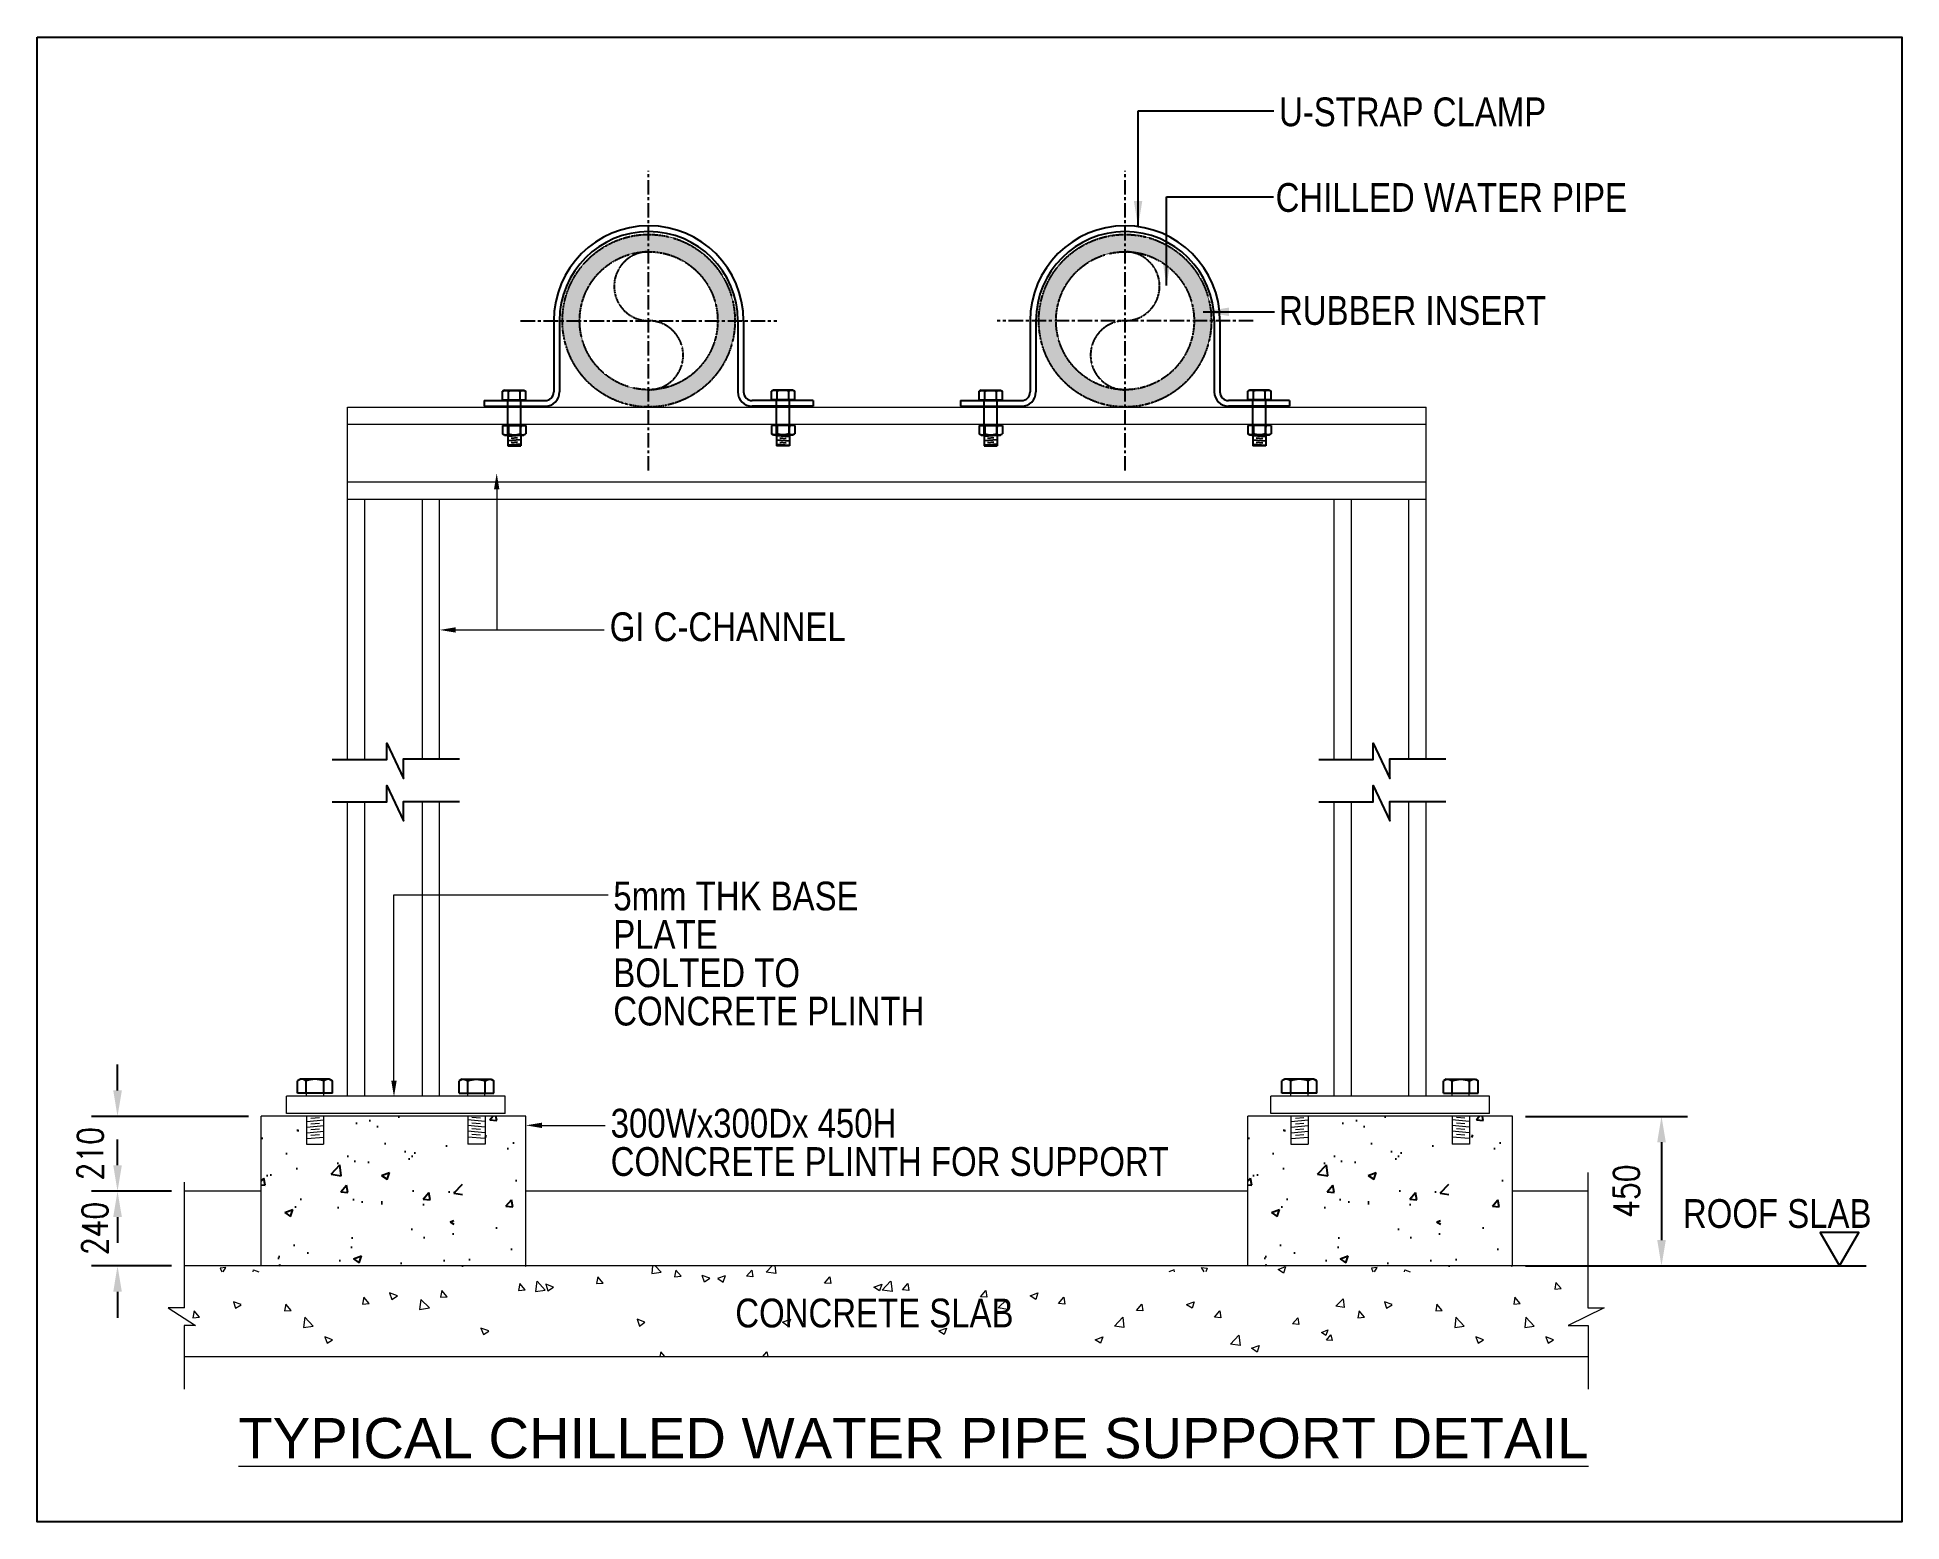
# Model space of a CAD drawing. Header units: millimetres. Extents: x -95178 to 274693, y -2232 to 263302.
# Drawn here: x -95178 to -78971, y 20644 to 33548 of the extents above; entities that cross this region are included whole.
import ezdxf

# ---------------------------------------------------------------- set-up
doc = ezdxf.new("R2010")
doc.units = ezdxf.units.MM
doc.linetypes.add('CENTER', pattern=[2, 1.25, -0.25, 0.25, -0.25])
doc.linetypes.add('HIDDEN', pattern=[0.375, 0.25, -0.125])
for name, color, linetype in [('76-10767-XM-MECH-DETAIL$0$PDF2_A-wall', 7, 'Continuous'), ('76-10767-XM-MECH-DETAIL$0$PDF_XR-STANDARD DETAILS$0$AC-CHWP', 7, 'Continuous'), ('76-10767-XM-MECH-DETAIL$0$PDF_XR-STANDARD DETAILS$0$AC-INSULATION', 7, 'Continuous'), ('76-10767-XM-MECH-DETAIL$0$PDF_XR-STANDARD DETAILS$0$ARCH', 7, 'Continuous'), ('76-10767-XM-MECH-DETAIL$0$TBK-AS-SHOP$0$25', 7, 'Continuous'), ('A_Arch', 8, 'Continuous')]:
    doc.layers.add(name, color=color, linetype=linetype)
doc.layers.add('76-10767-XM-MECH-DETAIL$0$PDF_XR-STANDARD DETAILS$0$A-RC', color=40, linetype='Continuous', true_color=0xffbf00)
doc.layers.add('76-10767-XM-MECH-DETAIL$0$TTB TXT', color=7, linetype='Continuous', lineweight=18)
doc.styles.add('76-10767-XM-MECH-DETAIL$0$GHD Standard Arial', font='ARIALN.TTF')
doc.styles.add('76-10767-XM-MECH-DETAIL$0$pamagat', font='arial.ttf', dxfattribs={"height": 5})
doc.styles.add('ROMANS', font='romans.shx', dxfattribs={"width": 0.8})
doc.dimstyles.new('scale-100', dxfattribs={"dimscale": 225, "dimtxt": 1, "dimasz": 1, "dimexe": 1, "dimexo": 0.5, "dimgap": 0.5, "dimtad": 1, "dimtoh": 1, "dimdec": 0, "dimzin": 0, "dimdsep": 46, "dimtxsty": 'ROMANS', "dimcen": 0, "dimclrd": 15, "dimclre": 15, "dimclrt": 7, "dimadec": 0, "dimazin": 0, "dimtfac": 1, "dimtdec": 0, "dimtofl": 0, "dimtmove": 0, "dimatfit": 3, "dimfxl": 1, "dimtolj": 1, "dimtzin": 0, "dimarcsym": 0})

msp = doc.modelspace()

# ---------------------------------------------------------------- texts
at = {"layer": '76-10767-XM-MECH-DETAIL$0$TBK-AS-SHOP$0$25', "color": 7, "char_height": 250, "line_spacing_factor": 0.8, "style": '76-10767-XM-MECH-DETAIL$0$GHD Standard Arial'}
for s, insert, width, attachment_point in [('U-STRAP CLAMP', (-84383.752, 33024.585), 2428.54771, 1), ('CHILLED WATER PIPE', (-84413.123, 32280.443), 3155.02719, 1), ('RUBBER INSERT', (-84383.752, 31298.001), 3155.02719, 1), ('GI C-CHANNEL', (-90202.342, 28548.868), 2763.01058, 1), ('5mm THK BASE PLATE\\PBOLTED TO CONCRETE PLINTH', (-90170.916, 24954.366), 2763.01058, 7), ('300Wx300Dx 450H\\PCONCRETE PLINTH FOR SUPPORT', (-90193.636, 24233.571), 5133.63594, 1)]:
    msp.add_mtext(s, dxfattribs=dict(at, insert=insert, width=width, attachment_point=attachment_point))
at = {"layer": '76-10767-XM-MECH-DETAIL$0$TBK-AS-SHOP$0$25', "color": 7, "char_height": 250, "width": 3193.36059, "attachment_point": 1, "style": '76-10767-XM-MECH-DETAIL$0$GHD Standard Arial'}
for s, insert in [('ROOF SLAB', (-80872.426, 23448.248, 0)), ('CONCRETE SLAB', (-89110.309, 22583.496, 0))]:
    msp.add_mtext(s, dxfattribs=dict(at, insert=insert))
at = {"layer": '76-10767-XM-MECH-DETAIL$0$TTB TXT', "color": 7, "insert": (-93430.178, 21545.753), "char_height": 350, "width": 14111.89733, "attachment_point": 1, "style": '76-10767-XM-MECH-DETAIL$0$pamagat'}
msp.add_mtext('{\\LTYPICAL CHILLED WATER PIPE SUPPORT DETAIL}', dxfattribs=at)

# ---------------------------------------------------------------- blocks, each defined once
blk = doc.blocks.new('NUT20')
for p, q in [((-165, 169), (-146, 202)), ((-165, 169), (-165, -169)), ((0, 202), (-146, 202)), ((0, 101), (-146, 101)), ((0, 202), (0, -202)), ((-165, -169), (-146, -202)), ((0, -101), (-146, -101)), ((0, -202), (-146, -202))]:
    blk.add_line(p, q)
for centre, radius, start, end in [((-80, 151), 82.5, 146.1889, 217.433), ((157, 0), 319, 161.4608, 198.5114), ((-80, -151), 82.5, 142.567, 213.8111)]:
    blk.add_arc(centre, radius, start, end)
blk = doc.blocks.new('NUT1')
for p, q in [((-110, 112), (-97, 135)), ((-110, 112), (-110, -112)), ((0, 135), (-97, 135)), ((0, 68), (-97, 68)), ((0, 135), (0, -135)), ((-110, -112), (-97, -135)), ((0, -68), (-97, -68)), ((0, -135), (-97, -135))]:
    blk.add_line(p, q)
for centre, radius, start, end in [((-53, 101), 55, 146.1889, 217.433), ((104, 0), 212, 161.4608, 198.5114), ((-53, -101), 55, 142.567, 213.8111)]:
    blk.add_arc(centre, radius, start, end)
blk = doc.blocks.new('*D329')
at = {"layer": '76-10767-XM-MECH-DETAIL$0$TBK-AS-SHOP$0$25', "color": 0, "lineweight": -2, "transparency": 16777216}
for p, q in [((-94481, 24393), (-94481, 24618)), ((-93343, 24168), (-94706, 24168)), ((-94012, 23518), (-94706, 23518)), ((-94481, 23293), (-94481, 23068))]:
    blk.add_line(p, q, dxfattribs=at)
at = {"layer": '76-10767-XM-MECH-DETAIL$0$TBK-AS-SHOP$0$25', "color": 0, "transparency": 16777216}
for points in [[(-94518, 24393), (-94443, 24393), (-94481, 24168)], [(-94518, 23293), (-94443, 23293), (-94481, 23518)]]:
    blk.add_solid(points, dxfattribs=at)
at = {"layer": 'Defpoints', "color": 0, "transparency": 16777216}
for p in [(-94481, 24168), (-93231, 24168), (-93899, 23518)]:
    blk.add_point(p, dxfattribs=at)
at = {"layer": '76-10767-XM-MECH-DETAIL$0$TBK-AS-SHOP$0$25', "color": 7, "transparency": 16777216, "insert": (-94717, 23843), "char_height": 225, "attachment_point": 5, "rotation": 90, "style": 'ROMANS'}
blk.add_mtext('\\A1;210', dxfattribs=at)
blk = doc.blocks.new('*D330')
at = {"layer": '76-10767-XM-MECH-DETAIL$0$TBK-AS-SHOP$0$25', "color": 0, "lineweight": -2, "transparency": 16777216}
for p, q in [((-94481, 23743), (-94481, 23968)), ((-94012, 23518), (-94706, 23518)), ((-94012, 22868), (-94706, 22868)), ((-94481, 22643), (-94481, 22418))]:
    blk.add_line(p, q, dxfattribs=at)
at = {"layer": '76-10767-XM-MECH-DETAIL$0$TBK-AS-SHOP$0$25', "color": 0, "transparency": 16777216}
for points in [[(-94518, 23743), (-94443, 23743), (-94481, 23518)], [(-94518, 22643), (-94443, 22643), (-94481, 22868)]]:
    blk.add_solid(points, dxfattribs=at)
at = {"layer": 'Defpoints', "color": 0, "transparency": 16777216}
for p in [(-93899, 23518), (-94481, 22868), (-93899, 22868)]:
    blk.add_point(p, dxfattribs=at)
at = {"layer": '76-10767-XM-MECH-DETAIL$0$TBK-AS-SHOP$0$25', "color": 7, "transparency": 16777216, "insert": (-94677, 23193), "char_height": 225, "attachment_point": 5, "rotation": 90, "style": 'ROMANS'}
blk.add_mtext('\\A1;240', dxfattribs=at)
blk = doc.blocks.new('*D331')
at = {"layer": '76-10767-XM-MECH-DETAIL$0$TBK-AS-SHOP$0$25', "color": 0, "lineweight": -2, "transparency": 16777216}
for p, q in [((-82242, 24168), (-80834, 24168)), ((-81059, 23943), (-81059, 23093)), ((-82242, 22868), (-80834, 22868))]:
    blk.add_line(p, q, dxfattribs=at)
at = {"layer": '76-10767-XM-MECH-DETAIL$0$TBK-AS-SHOP$0$25', "color": 0, "transparency": 16777216}
for points in [[(-81096, 23943), (-81021, 23943), (-81059, 24168)], [(-81096, 23093), (-81021, 23093), (-81059, 22868)]]:
    blk.add_solid(points, dxfattribs=at)
at = {"layer": 'Defpoints', "color": 0, "transparency": 16777216}
for p in [(-82355, 24168), (-82355, 22868), (-81059, 22868)]:
    blk.add_point(p, dxfattribs=at)
at = {"layer": '76-10767-XM-MECH-DETAIL$0$TBK-AS-SHOP$0$25', "color": 7, "transparency": 16777216, "insert": (-81364, 23518), "char_height": 225, "attachment_point": 5, "rotation": 90, "style": 'ROMANS'}
blk.add_mtext('\\A1;450', dxfattribs=at)

# ---------------------------------------------------------------- dimensions: what is measured, and where the dimension line sits
at = {"layer": '76-10767-XM-MECH-DETAIL$0$TBK-AS-SHOP$0$25', "color": 7}
for base, p1, p2, text, picture, middle in [((-94480.595, 24168.399), (-93899.406, 23518.399), (-93230.799, 24168.399), '210', '*D329', (-94716.569, 23843.399)), ((-81058.537, 22868.399), (-82354.745, 24168.399), (-82354.745, 22868.399), '450', '*D331', (-81364.052, 23518.399))]:
    dim = msp.add_linear_dim(base=base, p1=p1, p2=p2, angle=90, text=text, dimstyle='scale-100', override={"dimtad": 0, "dimclrd": 0, "dimclre": 0, "dimtmove": 2}, dxfattribs=at)
    dim.commit()
    dim.dimension.update_dxf_attribs({"geometry": picture, "text_midpoint": middle, "dimtype": 160})
at = {"layer": '76-10767-XM-MECH-DETAIL$0$TBK-AS-SHOP$0$25'}
dim = msp.add_linear_dim(base=(-94480.595, 22868.399), p1=(-93899.406, 23518.399), p2=(-93899.406, 22868.399), angle=90, text='240', dimstyle='scale-100', override={"dimtad": 0, "dimclrd": 0, "dimclre": 0, "dimtmove": 1}, dxfattribs=at)
dim.commit()
dim.dimension.update_dxf_attribs({"geometry": '*D330', "text_midpoint": (-94676.569, 23193.399), "dimtype": 160})

# ---------------------------------------------------------------- hatches: boundary and pattern name
h = msp.add_hatch()
h.set_pattern_fill('GOST_WOOD', color=8, scale=5)
h.set_pattern_definition([(90, (-135490, 3804.915), (30, -2e-15), [50, -10]), (90, (-135480, 3794.915), (30, -2e-15), [30, -7.5, 15, -7.5]), (90, (-135470, 3779.915), (30, -2e-15), [50, -10])])
edge = h.paths.add_edge_path()
edge.add_arc((-89863.531, 31083.82), 750, 0, 360)
edge = h.paths.add_edge_path(flags=17)
edge.add_arc((-89863.531, 31083.82), 600, 0, 360)
h = msp.add_hatch()
h.set_pattern_fill('GOST_WOOD', color=8, scale=5)
h.set_pattern_definition([(90, (-131348.482, 3804.915), (30, -2e-15), [50, -10]), (90, (-131338.482, 3794.915), (30, -2e-15), [30, -7.5, 15, -7.5]), (90, (-131328.482, 3779.915), (30, -2e-15), [50, -10])])
edge = h.paths.add_edge_path()
edge.add_arc((-85722.013, 31083.82), 750, 0, 360)
edge = h.paths.add_edge_path(flags=17)
edge.add_arc((-85722.013, 31083.82), 600, 0, 360)
at = {"layer": 'A_Arch'}
h = msp.add_hatch(dxfattribs=at)
h.set_pattern_fill('AR-CONC', color=256, scale=100, style=0)
h.set_pattern_definition([(50, (-128659.64, 8909.56), (717.26, -62.752), [75, -825]), (355, (-128659.64, 8909.6), (-138.751, 752.192), [60, -660]), (100.4514, (-128599.9, 8904.33), (578.509, 689.44), [63.74, -701.142]), (46.1842, (-128659.6, 9109.6), (1067.241, -165.519), [112.5, -1237.5]), (96.6356, (-128570.7, 9095.8), (934.663, 974.118), [95.61, -1051.713]), (351.1842, (-128659.6, 9109.6), (934.662, 974.12), [90, -990]), (21, (-128559.64, 9059.56), (596.907, -402.619), [75, -825]), (326, (-128559.64, 9059.6), (243.315, 725.15), [60, -660]), (71.4514, (-128509.9, 9026), (840.223, 322.53), [63.74, -701.142]), (37.5, (-128659.64, 8909.56), (12.1599, 332.8939), [0, -652, 0, -670, 0, -662.5]), (7.5, (-128659.64, 8909.56), (263.0695, 394.4117), [0, -382, 0, -637, 0, -252.5]), (327.5, (-128882.64, 8909.56), (533.8224, -22.5549), [0, -250, 0, -780, 0, -1035]), (317.5, (-128982.64, 8909.56), (583.186, 100.105), [0, -325, 0, -518, 0, -735])])
h.paths.add_polyline_path([(-91282.472, 23315.854), (-91207.472, 23315.854), (-91207.472, 23115.854), (-91557.472, 23115.854), (-91557.472, 23315.854), (-91482.472, 23315.854), (-91482.472, 24168.399), (-92682.472, 24168.399), (-92682.472, 23315.854), (-92607.472, 23315.854), (-92607.472, 23115.854), (-92957.472, 23115.854), (-92957.472, 23315.854), (-92882.472, 23315.854), (-92882.472, 24168.399), (-93030.799, 24168.399), (-93230.799, 24168.399), (-93230.799, 22868.399), (-90930.799, 22868.399), (-90930.799, 24168.399), (-91130.799, 24168.399), (-91282.472, 24168.399)])
h = msp.add_hatch(dxfattribs=at)
h.set_pattern_fill('AR-CONC', color=256, scale=100, style=0)
h.set_pattern_definition([(50, (-120083.6, 8909.56), (717.26, -62.752), [75, -825]), (355, (-120083.6, 8909.6), (-138.751, 752.192), [60, -660]), (100.4514, (-120023.8, 8904.33), (578.509, 689.44), [63.74, -701.142]), (46.1842, (-120083.6, 9109.6), (1067.241, -165.519), [112.5, -1237.5]), (96.6356, (-119994.6, 9095.8), (934.663, 974.118), [95.61, -1051.713]), (351.1842, (-120083.6, 9109.6), (934.662, 974.12), [90, -990]), (21, (-119983.6, 9059.56), (596.907, -402.619), [75, -825]), (326, (-119983.6, 9059.6), (243.315, 725.15), [60, -660]), (71.4514, (-119933.84, 9026), (840.223, 322.53), [63.74, -701.142]), (37.5, (-120083.58, 8909.56), (12.1599, 332.8939), [0, -652, 0, -670, 0, -662.5]), (7.5, (-120083.6, 8909.56), (263.0695, 394.4117), [0, -382, 0, -637, 0, -252.5]), (327.5, (-120306.58, 8909.56), (533.8224, -22.5549), [0, -250, 0, -780, 0, -1035]), (317.5, (-120406.6, 8909.56), (583.186, 100.105), [0, -325, 0, -518, 0, -735])])
h.paths.add_polyline_path([(-82706.419, 23315.854), (-82631.419, 23315.854), (-82631.419, 23115.854), (-82981.419, 23115.854), (-82981.419, 23315.854), (-82906.419, 23315.854), (-82906.419, 24168.399), (-84106.419, 24168.399), (-84106.419, 23315.854), (-84031.419, 23315.854), (-84031.419, 23115.854), (-84381.419, 23115.854), (-84381.419, 23315.854), (-84306.419, 23315.854), (-84306.419, 24168.399), (-84454.745, 24168.399), (-84654.745, 24168.399), (-84654.745, 22868.399), (-82354.745, 22868.399), (-82354.745, 24168.399), (-82554.745, 24168.399), (-82706.419, 24168.399)])

# ---------------------------------------------------------------- linework, layer by layer
at = {"color": 8, "linetype": 'CENTER', "ltscale": 100}
for p, q in [((-89863.531, 29781.631), (-89863.531, 32386.008)), ((-85722.013, 29781.631), (-85722.013, 32386.008)), ((-90976.541, 31083.82), (-88750.521, 31083.82)), ((-84609.002, 31083.82), (-86835.023, 31083.82))]:
    msp.add_line(p, q, dxfattribs=at)
for p, q in [((-90688.531, 31083.82), (-90688.531, 30465.205)), ((-90638.531, 31083.82), (-90638.531, 30465.205)), ((-89088.531, 31083.82), (-89088.531, 30465.205)), ((-89038.531, 31083.82), (-89038.531, 30465.205)), ((-86547.013, 31083.82), (-86547.013, 30465.205)), ((-86497.013, 31083.82), (-86497.013, 30465.205)), ((-84947.013, 31083.82), (-84947.013, 30465.205)), ((-84897.013, 31083.82), (-84897.013, 30465.205)), ((-91294.152, 30390.205), (-90763.531, 30390.205)), ((-91294.152, 30340.205), (-90763.531, 30340.205)), ((-91087.989, 30079.866), (-91087.989, 30397.675)), ((-90975.489, 30079.866), (-90975.489, 30397.675)), ((-88432.91, 30390.205), (-88963.531, 30390.205)), ((-88432.91, 30340.205), (-88963.531, 30340.205)), ((-88751.573, 30079.866), (-88751.573, 30397.675)), ((-88639.073, 30079.866), (-88639.073, 30397.675)), ((-87152.634, 30390.205), (-86622.013, 30390.205)), ((-87152.634, 30340.205), (-86622.013, 30340.205)), ((-86946.471, 30079.866), (-86946.471, 30397.675)), ((-86833.971, 30079.866), (-86833.971, 30397.675)), ((-84291.392, 30390.205), (-84822.013, 30390.205)), ((-84291.392, 30340.205), (-84822.013, 30340.205)), ((-84610.055, 30079.866), (-84610.055, 30397.675)), ((-84497.555, 30079.866), (-84497.555, 30397.675)), ((-91087.989, 30177.065), (-91087.989, 30158.315)), ((-90975.489, 30177.065), (-90975.489, 30158.315)), ((-88751.573, 30177.065), (-88751.573, 30158.315)), ((-88639.073, 30177.065), (-88639.073, 30158.315)), ((-86946.471, 30177.065), (-86946.471, 30158.315)), ((-86833.971, 30177.065), (-86833.971, 30158.315)), ((-84610.055, 30177.065), (-84610.055, 30158.315)), ((-84497.555, 30177.065), (-84497.555, 30158.315)), ((-91087.989, 30090.5), (-91087.989, 29997.777)), ((-90976.826, 30086.217), (-91087.777, 30076.51)), ((-90976.826, 30049.092), (-91087.777, 30039.385)), ((-90976.826, 30011.967), (-91087.777, 30002.26)), ((-91004.564, 30065.228), (-91060.039, 30060.374)), ((-91004.564, 30028.103), (-91060.039, 30023.249)), ((-90975.489, 30090.5), (-90975.489, 29997.777)), ((-88751.573, 30090.5), (-88751.573, 29997.777)), ((-88750.236, 30086.217), (-88639.285, 30076.51)), ((-88750.236, 30049.092), (-88639.285, 30039.385)), ((-88750.236, 30011.967), (-88639.285, 30002.26)), ((-88722.498, 30065.228), (-88667.023, 30060.374)), ((-88722.498, 30028.103), (-88667.023, 30023.249)), ((-88639.073, 30090.5), (-88639.073, 29997.777)), ((-86946.471, 30090.5), (-86946.471, 29997.777)), ((-86835.308, 30086.217), (-86946.259, 30076.51)), ((-86835.308, 30049.092), (-86946.259, 30039.385)), ((-86835.308, 30011.967), (-86946.259, 30002.26)), ((-86863.045, 30065.228), (-86918.521, 30060.374)), ((-86863.045, 30028.103), (-86918.521, 30023.249)), ((-86833.971, 30090.5), (-86833.971, 29997.777)), ((-84610.055, 30090.5), (-84610.055, 29997.777)), ((-84608.718, 30086.217), (-84497.767, 30076.51)), ((-84608.718, 30049.092), (-84497.767, 30039.385)), ((-84608.718, 30011.967), (-84497.767, 30002.26)), ((-84580.98, 30065.228), (-84525.504, 30060.374)), ((-84580.98, 30028.103), (-84525.504, 30023.249)), ((-84497.555, 30090.5), (-84497.555, 29997.777))]:
    msp.add_line(p, q)
at = {"color": 8}
msp.add_lwpolyline([(-95178.328, 33547.653), (-78970.591, 33547.653), (-78970.591, 20644.402), (-95178.328, 20644.402)], close=True, dxfattribs=at)
for points in [[(-91294.152, 30390.205), (-91294.152, 30340.205)], [(-88432.91, 30390.205), (-88432.91, 30340.205)], [(-87152.634, 30390.205), (-87152.634, 30340.205)], [(-84291.392, 30390.205), (-84291.392, 30340.205)], [(-91087.989, 29997.777), (-90975.489, 29997.777)], [(-88639.073, 29997.777), (-88751.573, 29997.777)], [(-86946.471, 29997.777), (-86833.971, 29997.777)], [(-84497.555, 29997.777), (-84610.055, 29997.777)], [(-92614.492, 27270.312), (-92140.103, 27270.312), (-92140.103, 27411.668), (-91996.032, 27104.96), (-91996.032, 27274.725), (-91509.338, 27274.725)], [(-84038.438, 27270.312), (-83564.049, 27270.312), (-83564.049, 27411.668), (-83419.978, 27104.96), (-83419.978, 27274.725), (-82933.284, 27274.725)], [(-92614.492, 26901.098), (-92140.103, 26901.098), (-92140.103, 27042.454), (-91996.032, 26735.746), (-91996.032, 26905.51), (-91509.338, 26905.51)], [(-84038.438, 26901.098), (-83564.049, 26901.098), (-83564.049, 27042.454), (-83419.978, 26735.746), (-83419.978, 26905.51), (-82933.284, 26905.51)], [(-81695.802, 22868.399), (-79279.411, 22868.399)]]:
    msp.add_lwpolyline(points)
at = {"color": 8, "lineweight": 13}
for points in [[(-93230.799, 23518.399), (-93899.406, 23518.399)], [(-84654.745, 23518.399), (-90930.799, 23518.399)], [(-81695.802, 23518.399), (-82354.745, 23518.399)]]:
    msp.add_lwpolyline(points, dxfattribs=at)
msp.add_lwpolyline([(-79511.686, 22868.399), (-79343.964, 23158.903), (-79679.409, 23158.903)], close=True)
at = {"linetype": 'HIDDEN'}
for centre, radius in [((-89863.531, 31083.82), 750), ((-85722.013, 31083.82), 750), ((-89863.531, 31083.82), 600), ((-85722.013, 31083.82), 600)]:
    msp.add_circle(centre, radius, dxfattribs=at)
for centre, radius, start, end in [((-89863.531, 31083.82), 825, 0, 180), ((-89863.531, 31083.82), 775, 0, 180), ((-85722.013, 31083.82), 825, 0, 180), ((-85722.013, 31083.82), 775, 0, 180), ((-90763.531, 30465.205), 75, 270, 0), ((-90763.531, 30465.205), 125, 270, 0), ((-88963.531, 30465.205), 125, 180, 270), ((-88963.531, 30465.205), 75, 180, 270), ((-86622.013, 30465.205), 75, 270, 0), ((-86622.013, 30465.205), 125, 270, 0), ((-84822.013, 30465.205), 125, 180, 270), ((-84822.013, 30465.205), 75, 180, 270)]:
    msp.add_arc(centre, radius, start, end)
at = {"color": 8, "linetype": 'HIDDEN'}
for centre, start, end in [((-89863.531, 31383.82), 90, 270), ((-85722.013, 31383.82), 270, 90), ((-89863.531, 30783.82), 270, 90), ((-85722.013, 30783.82), 90, 270)]:
    msp.add_arc(centre, 300, start, end, dxfattribs=at)
at = {"layer": '76-10767-XM-MECH-DETAIL$0$PDF2_A-wall', "color": 7, "lineweight": 9}
for points in [[(-91184.789, 29619.717), (-91184.789, 28396.066)], [(-91541.597, 28396.066), (-90249.488, 28396.066)], [(-92077.703, 24477.674), (-92077.703, 26093.325)], [(-92077.703, 26093.325), (-90214.61, 26093.325)], [(-90791.597, 24089.776), (-90240.781, 24089.776)]]:
    msp.add_lwpolyline(points, dxfattribs=at)
for points in [[(-91161.589, 29619.717), (-91184.789, 29758.919), (-91207.989, 29619.717)], [(-91541.597, 28419.266), (-91680.799, 28396.066), (-91541.597, 28372.866)], [(-92054.503, 24477.674), (-92077.703, 24338.472), (-92100.903, 24477.674)], [(-90791.597, 24112.977), (-90930.799, 24089.776), (-90791.597, 24066.576)]]:
    msp.add_solid(points, dxfattribs=at)
at = {"layer": '76-10767-XM-MECH-DETAIL$0$PDF_XR-STANDARD DETAILS$0$A-RC', "color": 7, "lineweight": 13}
for points in [[(-81695.802, 22868.399), (-93899.406, 22868.399)], [(-93901.984, 22079.58), (-81695.802, 22079.58)]]:
    msp.add_lwpolyline(points, dxfattribs=at)
at = {"layer": '76-10767-XM-MECH-DETAIL$0$PDF_XR-STANDARD DETAILS$0$AC-CHWP', "color": 8, "lineweight": 5}
for points in [[(-89828.774, 22868.399), (-89836.507, 22801.375), (-89754.017, 22814.264), (-89805.573, 22868.399)], [(-88766.012, 22868.399), (-88758.278, 22801.375), (-88840.769, 22814.264), (-88789.212, 22868.399)], [(-84326.972, 22860.665), (-84345.017, 22803.953), (-84391.418, 22837.465), (-84326.972, 22863.243)], [(-90836.709, 22734.351), (-90847.021, 22644.127), (-90761.952, 22657.016), (-90834.131, 22734.351)], [(-89331.251, 22760.13), (-89398.275, 22785.908)], [(-89331.251, 22757.552), (-89377.652, 22726.618), (-89398.275, 22783.33)], [(-89263.535, 22760.13), (-89196.511, 22785.908)], [(-89263.535, 22757.552), (-89217.134, 22726.618), (-89196.511, 22783.33)], [(-87758.076, 22734.351), (-87747.765, 22644.127), (-87832.834, 22657.016), (-87760.654, 22734.351)], [(-93406.816, 22533.28), (-93473.839, 22556.48), (-93455.795, 22499.768), (-93406.816, 22530.702)], [(-85187.97, 22533.28), (-85120.946, 22556.48), (-85138.991, 22499.768), (-85187.97, 22530.702)], [(-83399.731, 22533.28), (-83466.755, 22556.48), (-83448.71, 22499.768), (-83399.731, 22530.702)], [(-91254.319, 22303.852), (-91321.343, 22327.053), (-91300.72, 22270.34), (-91254.319, 22301.274)], [(-87340.466, 22303.852), (-87273.443, 22327.053), (-87294.065, 22270.34), (-87340.466, 22301.274)], [(-89723.083, 22079.58), (-89759.172, 22120.825), (-89766.906, 22079.58)], [(-88871.703, 22079.58), (-88835.613, 22120.825), (-88827.88, 22079.58)]]:
    msp.add_lwpolyline(points, dxfattribs=at)
for points in [[(-90983.646, 22713.728), (-90993.958, 22654.438), (-90937.245, 22659.594)], [(-90756.796, 22708.573), (-90738.751, 22651.86), (-90689.772, 22682.794)], [(-90305.674, 22773.019), (-90315.986, 22713.728), (-90259.273, 22718.884)], [(-89627.702, 22832.309), (-89638.014, 22773.019), (-89581.301, 22778.174)], [(-88967.083, 22832.309), (-88956.772, 22773.019), (-89013.484, 22778.174)], [(-88289.111, 22773.019), (-88278.8, 22713.728), (-88335.513, 22718.884)], [(-87837.989, 22708.573), (-87856.034, 22651.86), (-87905.013, 22682.794)], [(-87611.14, 22713.728), (-87600.828, 22654.438), (-87657.541, 22659.594)], [(-81976.121, 22724.464), (-81986.432, 22665.174), (-81929.72, 22670.329)], [(-93017.562, 22535.858), (-93027.873, 22476.567), (-92971.161, 22481.723)], [(-92339.59, 22595.148), (-92349.901, 22535.858), (-92293.189, 22541.013)], [(-92115.318, 22633.815), (-92097.273, 22574.525), (-92048.294, 22608.037)], [(-91854.956, 22489.456), (-91769.887, 22502.346), (-91844.645, 22577.103)], [(-91661.618, 22654.438), (-91671.929, 22595.148), (-91615.217, 22600.304)], [(-86933.168, 22654.438), (-86922.856, 22595.148), (-86979.569, 22600.304)], [(-86739.83, 22489.456), (-86824.898, 22502.346), (-86750.141, 22577.103)], [(-86479.468, 22633.815), (-86497.513, 22574.525), (-86546.492, 22608.037)], [(-86255.196, 22595.148), (-86244.884, 22535.858), (-86301.597, 22541.013)], [(-85577.224, 22535.858), (-85566.913, 22476.567), (-85623.625, 22481.723)], [(-83010.477, 22535.858), (-83020.789, 22476.567), (-82964.076, 22481.723)], [(-82332.505, 22595.148), (-82342.817, 22535.858), (-82286.104, 22541.013)], [(-93815.715, 22476.567), (-93826.027, 22417.277), (-93769.314, 22422.433)], [(-92862.891, 22332.208), (-92780.401, 22345.097), (-92852.58, 22422.433)], [(-89962.822, 22404.388), (-89942.199, 22345.097), (-89895.798, 22378.609)], [(-88631.964, 22404.388), (-88652.587, 22345.097), (-88698.988, 22378.609)], [(-85731.894, 22332.208), (-85814.385, 22345.097), (-85742.206, 22422.433)], [(-84899.252, 22476.567), (-84888.941, 22417.277), (-84945.653, 22422.433)], [(-84221.28, 22417.277), (-84210.969, 22357.987), (-84267.681, 22363.142)], [(-83688.449, 22476.567), (-83698.76, 22417.277), (-83642.048, 22422.433)], [(-82855.807, 22332.208), (-82773.316, 22345.097), (-82845.496, 22422.433)], [(-82247.704, 22332.208), (-82165.213, 22345.097), (-82237.393, 22422.433)], [(-92679.865, 22252.295), (-92659.242, 22195.583), (-92612.841, 22226.517)], [(-85914.921, 22252.295), (-85935.544, 22195.583), (-85981.945, 22226.517)], [(-84721.381, 22174.96), (-84806.45, 22187.849), (-84731.693, 22265.184)], [(-82672.78, 22252.295), (-82652.158, 22195.583), (-82605.756, 22226.517)], [(-82064.677, 22252.295), (-82044.055, 22195.583), (-81997.654, 22226.517)], [(-84556.399, 22177.538), (-84574.444, 22118.248), (-84623.423, 22151.759)]]:
    msp.add_lwpolyline(points, close=True, dxfattribs=at)
at = {"layer": '76-10767-XM-MECH-DETAIL$0$PDF_XR-STANDARD DETAILS$0$AC-INSULATION', "color": 8, "lineweight": 9}
for points in [[(-93561.486, 22816.842), (-93538.285, 22855.51), (-93587.264, 22847.776), (-93574.375, 22816.842)], [(-93561.486, 22816.842), (-93538.285, 22855.51), (-93587.264, 22847.776), (-93574.375, 22816.842)], [(-85033.3, 22816.842), (-85056.5, 22855.51), (-85007.521, 22847.776), (-85020.411, 22816.842)], [(-85033.3, 22816.842), (-85056.5, 22855.51), (-85007.521, 22847.776), (-85020.411, 22816.842)], [(-83554.401, 22816.842), (-83531.201, 22855.51), (-83580.18, 22847.776), (-83567.291, 22816.842)], [(-83554.401, 22816.842), (-83531.201, 22855.51), (-83580.18, 22847.776), (-83567.291, 22816.842)], [(-93301.124, 22816.842), (-93298.546, 22834.887), (-93252.145, 22816.842)], [(-93301.124, 22816.842), (-93298.546, 22834.887), (-93252.145, 22816.842)], [(-85293.662, 22816.842), (-85296.239, 22834.887), (-85342.641, 22816.842)], [(-85293.662, 22816.842), (-85296.239, 22834.887), (-85342.641, 22816.842)], [(-83294.04, 22816.842), (-83291.462, 22834.887), (-83245.061, 22816.842)], [(-83294.04, 22816.842), (-83291.462, 22834.887), (-83245.061, 22816.842)]]:
    msp.add_lwpolyline(points, dxfattribs=at)
for points in [[(-83816.559, 22507.501), (-83888.739, 22517.813), (-83826.871, 22582.259)], [(-83958.341, 22311.585), (-83976.385, 22262.607), (-84015.053, 22288.385)], [(-83932.562, 22267.762), (-83922.251, 22218.783), (-83971.23, 22221.361)]]:
    msp.add_lwpolyline(points, close=True, dxfattribs=at)
at = {"layer": '76-10767-XM-MECH-DETAIL$0$PDF_XR-STANDARD DETAILS$0$ARCH', "color": 7, "lineweight": 5}
for p, q in [((-92480.799, 27270.312), (-92480.799, 30333.82)), ((-92480.799, 30333.82), (-83104.745, 30333.82)), ((-83104.745, 27274.725), (-83104.745, 30333.82)), ((-92480.799, 30183.82), (-83104.745, 30183.82)), ((-92480.799, 29683.82), (-83104.745, 29683.82)), ((-92480.799, 29533.82), (-83104.745, 29533.82)), ((-92330.799, 27270.312), (-92330.799, 29533.82)), ((-91830.799, 27274.725), (-91830.799, 29533.82)), ((-91680.799, 27274.725), (-91680.799, 29533.82)), ((-83904.745, 27270.312), (-83904.745, 29533.82)), ((-83754.745, 27270.312), (-83754.745, 29533.82)), ((-83254.745, 27274.725), (-83254.745, 29533.82)), ((-91830.799, 24343.399), (-91830.799, 26905.51)), ((-91680.799, 24343.399), (-91680.799, 26905.51)), ((-83254.745, 24343.399), (-83254.745, 26905.51)), ((-83104.745, 24343.399), (-83104.745, 26905.51)), ((-92480.799, 24343.399), (-92480.799, 26901.098)), ((-92330.799, 24343.399), (-92330.799, 26901.098)), ((-83904.745, 24343.399), (-83904.745, 26901.098)), ((-83754.745, 24343.399), (-83754.745, 26901.098)), ((-91112.36, 24343.399), (-93012.36, 24343.399)), ((-93012.36, 24193.399), (-93012.36, 24343.399)), ((-92837.779, 24349.649), (-92837.779, 24368.399)), ((-92687.779, 24349.649), (-92687.779, 24368.399)), ((-91436.942, 24349.649), (-91436.942, 24368.399)), ((-91286.942, 24349.649), (-91286.942, 24368.399)), ((-91112.36, 24193.399), (-91112.36, 24343.399)), ((-82554.745, 24343.399), (-84454.745, 24343.399)), ((-84454.745, 24193.399), (-84454.745, 24343.399)), ((-84280.163, 24349.649), (-84280.163, 24368.399)), ((-84130.163, 24349.649), (-84130.163, 24368.399)), ((-82879.327, 24349.649), (-82879.327, 24368.399)), ((-82729.327, 24349.649), (-82729.327, 24368.399)), ((-82554.745, 24193.399), (-82554.745, 24343.399)), ((-90930.799, 24168.399), (-93230.799, 24168.399)), ((-93230.799, 22868.399), (-93230.799, 24168.399)), ((-91112.36, 24193.399), (-93012.36, 24193.399)), ((-92839.034, 24169.337), (-92839.034, 23925.864)), ((-92799.013, 24152.011), (-92725.045, 24158.483)), ((-92689.034, 24169.337), (-92689.034, 23925.864)), ((-91435.687, 24169.337), (-91435.687, 23925.864)), ((-91325.708, 24152.011), (-91399.676, 24158.483)), ((-91285.687, 24169.337), (-91285.687, 23925.864)), ((-90930.799, 22868.399), (-90930.799, 24168.399)), ((-82354.745, 24168.399), (-84654.745, 24168.399)), ((-84654.745, 22868.399), (-84654.745, 24168.399)), ((-82554.745, 24193.399), (-84454.745, 24193.399)), ((-84281.419, 24169.337), (-84281.419, 23925.864)), ((-84241.397, 24152.011), (-84167.43, 24158.483)), ((-84131.419, 24169.337), (-84131.419, 23925.864)), ((-82878.071, 24169.337), (-82878.071, 23925.864)), ((-82768.093, 24152.011), (-82842.06, 24158.483)), ((-82728.071, 24169.337), (-82728.071, 23925.864)), ((-82354.745, 22868.399), (-82354.745, 24168.399)), ((-92835.996, 24124.026), (-92688.061, 24136.968)), ((-92835.996, 24074.526), (-92688.061, 24087.468)), ((-92835.996, 24025.026), (-92688.061, 24037.968)), ((-92835.996, 23975.526), (-92688.061, 23988.468)), ((-92799.013, 24102.511), (-92725.045, 24108.983)), ((-92799.013, 24053.011), (-92725.045, 24059.483)), ((-92799.013, 24003.511), (-92725.045, 24009.983)), ((-91288.725, 24124.026), (-91436.66, 24136.968)), ((-91288.725, 24074.526), (-91436.66, 24087.468)), ((-91288.725, 24025.026), (-91436.66, 24037.968)), ((-91288.725, 23975.526), (-91436.66, 23988.468)), ((-91325.708, 24102.511), (-91399.676, 24108.983)), ((-91325.708, 24053.011), (-91399.676, 24059.483)), ((-91325.708, 24003.511), (-91399.676, 24009.983)), ((-84278.381, 24124.026), (-84130.446, 24136.968)), ((-84278.381, 24074.526), (-84130.446, 24087.468)), ((-84278.381, 24025.026), (-84130.446, 24037.968)), ((-84278.381, 23975.526), (-84130.446, 23988.468)), ((-84241.397, 24102.511), (-84167.43, 24108.983)), ((-84241.397, 24053.011), (-84167.43, 24059.483)), ((-84241.397, 24003.511), (-84167.43, 24009.983)), ((-82731.109, 24124.026), (-82879.044, 24136.968)), ((-82731.109, 24074.526), (-82879.044, 24087.468)), ((-82731.109, 24025.026), (-82879.044, 24037.968)), ((-82731.109, 23975.526), (-82879.044, 23988.468)), ((-82768.093, 24102.511), (-82842.06, 24108.983)), ((-82768.093, 24053.011), (-82842.06, 24059.483)), ((-82768.093, 24003.511), (-82842.06, 24009.983))]:
    msp.add_line(p, q, dxfattribs=at)
for points in [[(-92839.034, 23925.864), (-92689.034, 23925.864)], [(-91285.687, 23925.864), (-91435.687, 23925.864)], [(-84281.419, 23925.864), (-84131.419, 23925.864)], [(-82728.071, 23925.864), (-82878.071, 23925.864)], [(-81695.802, 22504.923), (-81695.802, 23679.398)], [(-93899.406, 22504.923), (-93899.406, 23597.307)], [(-93899.406, 22504.923), (-94041.188, 22504.923), (-93804.026, 22350.253), (-93901.984, 22350.253), (-93901.984, 21796.018)], [(-81698.38, 22504.923), (-81556.599, 22504.923), (-81870.693, 22350.253), (-81695.802, 22350.253), (-81695.802, 21796.018)]]:
    msp.add_lwpolyline(points, dxfattribs=at)

# ---------------------------------------------------------------- block references
at = {"yscale": 0.75, "zscale": 0.75}
for p, xscale, rotation in [((-91031.739, 30397.675), -0.75, 90), ((-88695.323, 30397.675), 0.75, 270), ((-86890.221, 30397.675), -0.75, 90), ((-84553.805, 30397.675), 0.75, 270), ((-91031.739, 30173), 0.75, 90), ((-88695.323, 30173), -0.75, 270), ((-86890.221, 30173), 0.75, 90.00000000000001), ((-84553.805, 30173), -0.75, 270)]:
    msp.add_blockref('NUT1', p, dxfattribs=dict(at, xscale=xscale, rotation=rotation))
at = {"layer": '76-10767-XM-MECH-DETAIL$0$PDF_XR-STANDARD DETAILS$0$ARCH', "color": 7, "lineweight": 5, "yscale": 0.75, "zscale": 0.75}
for p, xscale, rotation in [((-92764.034, 24368.399), 0.75, 270), ((-91360.687, 24368.399), -0.75, 90), ((-84206.419, 24368.399), 0.75, 270), ((-82803.071, 24368.399), -0.75, 90)]:
    msp.add_blockref('NUT20', p, dxfattribs=dict(at, xscale=xscale, rotation=rotation))

msp.set_redraw_order([(e.dxf.handle, doc.entitydb.next_handle()) for e in msp.query("TEXT MTEXT ATTDEF DIMENSION ARC_DIMENSION")])  # texts and dimensions are drawn at this point

# ---------------------------------------------------------------- leaders
at = {"layer": '76-10767-XM-MECH-DETAIL$0$TBK-AS-SHOP$0$25', "color": 7}
for points, override in [([(-85609.109, 31901.058), (-85609.109, 32908.01), (-84427.763, 32908.01)], {"dimtad": 0, "dimclrd": 0}), ([(-85361.064, 31388.82), (-85361.064, 32160.199), (-84430.897, 32160.199)], {"dimtad": 0, "dimclrd": 0}), ([(-85043.072, 31161.504), (-84424.141, 31161.504)], {"dimgap": 0.5, "dimtad": 0, "dimclrd": 0})]:
    msp.add_leader(points, dimstyle='scale-100', override=override, dxfattribs=at)

doc.saveas('drawing.dxf')
